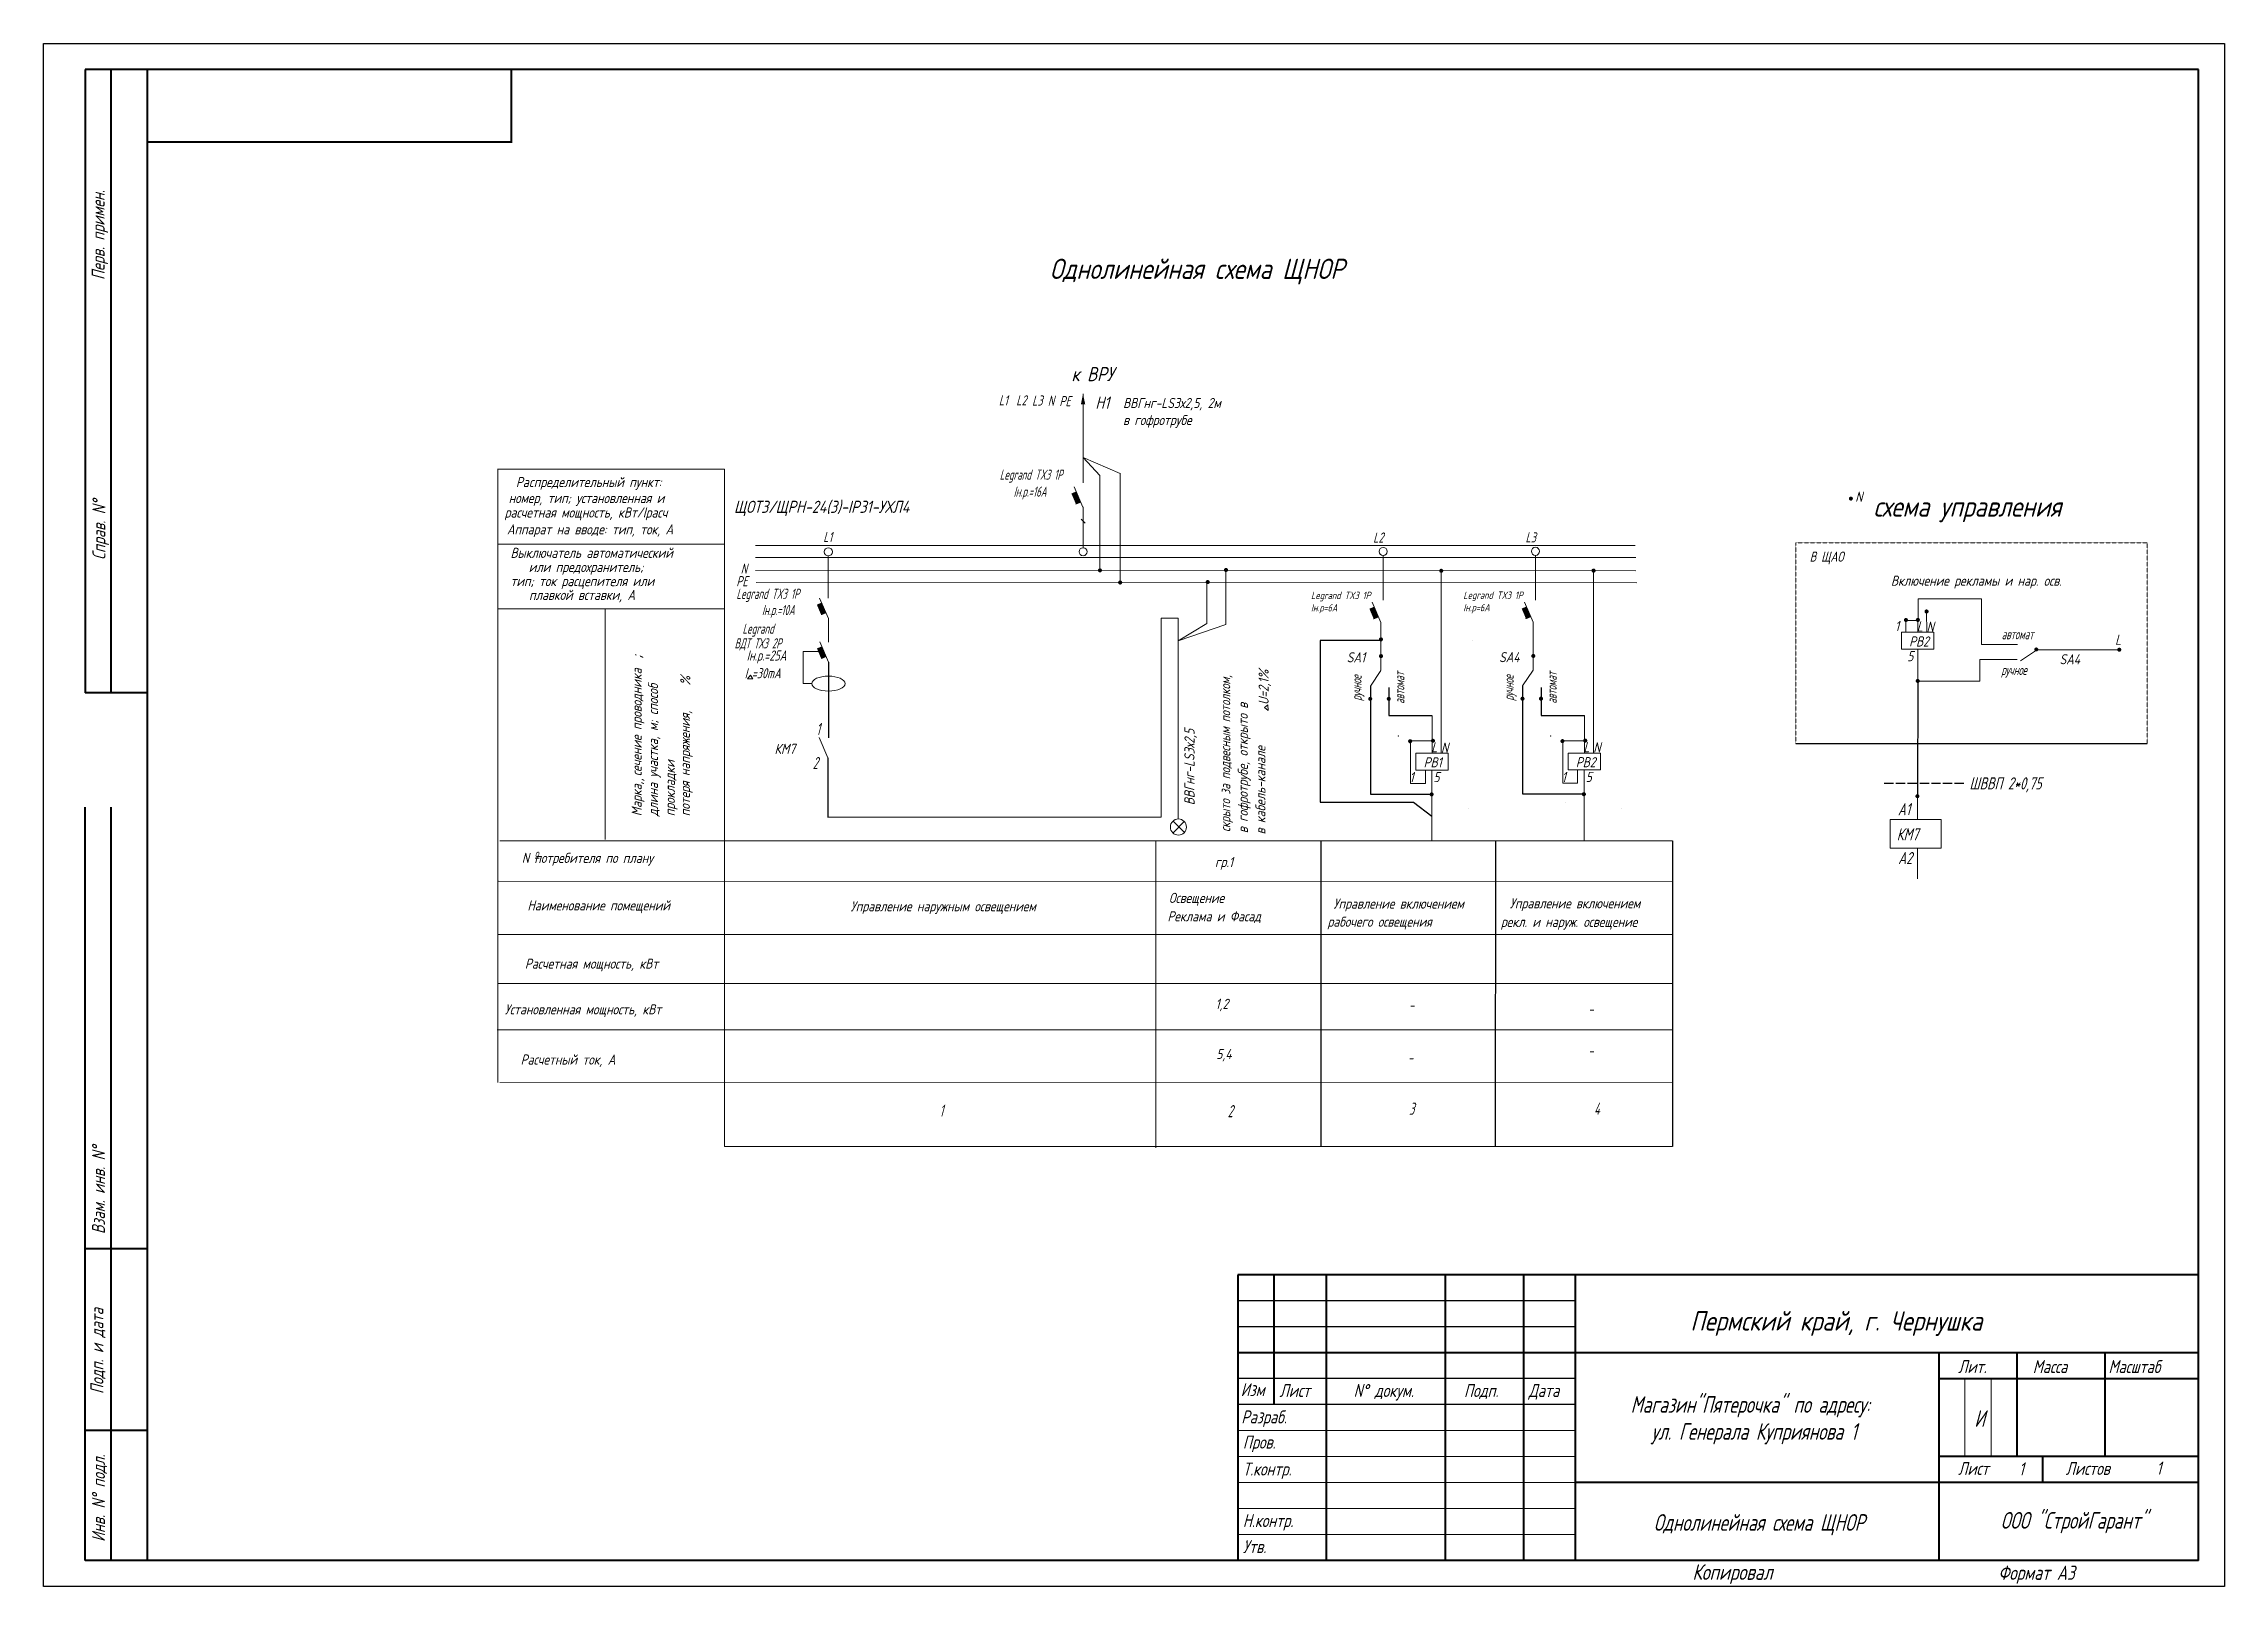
# Model space of a CAD drawing. Header units: millimetres. Extents: x 750 to 1911925457632, y 500 to 46276.
# Drawn here: x 240247 to 269717, y 510 to 21350 of the extents above; entities that cross this region are included whole.
import ezdxf
from ezdxf.enums import TextEntityAlignment as Align

# ---------------------------------------------------------------- set-up
doc = ezdxf.new("R2010")
doc.units = ezdxf.units.MM
doc.linetypes.add('HIDDEN2', pattern=[4.7625, 3.175, -1.5875])
for name, color, linetype in [('1', 7, 'Continuous'), ('KONTUR', 7, 'Continuous'), ('ST', 7, 'Continuous'), ('вова', 7, 'Continuous'), ('Проводки', 1, 'Continuous'), ('Электропроводки', 1, 'Continuous')]:
    doc.layers.add(name, color=color, linetype=linetype)
doc.layers.add('SHTAMP_Ном_пера__98', color=7, linetype='Continuous', lineweight=25, true_color=0x1f1f1f)
for name, color, linetype, lineweight in [('Основная', 7, 'Continuous', 40), ('Стены', 7, 'Continuous', 35), ('текст', 250, 'Continuous', 20), ('тонкая', 7, 'Continuous', 20)]:
    doc.layers.add(name, color=color, linetype=linetype, lineweight=lineweight)
doc.styles.add('ROMANS', font='romans.shx', dxfattribs={"width": 0.7, "oblique": 15, "height": 1})
doc.styles.add('стиль1', font='romans.shx', dxfattribs={"width": 0.75, "oblique": 15, "height": 3.5})

msp = doc.modelspace()

# ---------------------------------------------------------------- texts
at = {"color": 0, "lineweight": 20, "style": 'ROMANS', "oblique": 15}
for s, height, width, p in [('L1', 136.7, 0.7, (253155, 16463)), ('L2', 136.7, 0.7, (253390, 16463)), ('L3', 136.7, 0.7, (253605, 16460)), ('N', 137, 0.7, (253817, 16458)), ('РЕ', 136.7, 0.7, (253973, 16452)), ('L1', 136.7, 0.7, (250782, 14616)), ('L2', 136.7, 0.7, (258214, 14610)), ('L3', 136.7, 0.7, (260272, 14612)), ('РЕ', 136.7, 0.7, (249607, 14020)), ('N', 137, 0.7, (249667, 14190)), ('Iн.р.=25А', 136.7, 0.7, (249748, 13016)), ('I =30mА', 136.7, 0.7, (249721, 12777)), ('1', 164, 0.6, (250688, 12011)), ('2', 164, 0.6, (250640, 11550)), ('-', 164, 0.6, (258695, 8282)), ('-', 164, 0.6, (261119, 8229)), ('-', 164, 0.6, (261119, 7665)), ('-', 164, 0.6, (258681, 7571)), ('1', 164, 0.6, (252353, 6855)), ('2', 164, 0.6, (256248, 6848)), ('3', 164, 0.6, (258698, 6880)), ('4', 164, 0.6, (261198, 6880))]:
    msp.add_text(s, height=height, dxfattribs=dict(at, width=width)).set_placement(p)
at = {"color": 0, "lineweight": 20, "style": 'ROMANS', "oblique": 15, "width": 0.6}
for s, height, p in [('Legrand TX3 1P', 136.75, (253167, 15528)), ('Iн.р.=16А', 136.7, (253355, 15299)), ('Legrand TX3 1P', 136.75, (249609, 13918)), ('Iн.р.=10А', 136.7, (249954, 13698)), ('ВДТ ТХ3 2P', 136.7, (249584, 13249)), ('Legrand', 136.7, (249691, 13447)), ('автомат', 136.7, (266708, 13372)), ('ручное', 136.7, (266702, 12889))]:
    msp.add_text(s, height=height, dxfattribs=at).set_placement(p, align=Align.MIDDLE_LEFT)
for s, p in [('ручное', (257989, 12472)), ('автомат', (258569, 12432)), ('ручное', (260046, 12474)), ('автомат', (260626, 12434))]:
    msp.add_text(s, height=136.7, rotation=90, dxfattribs=at).set_placement(p, align=Align.MIDDLE_LEFT)
at = {"color": 0, "linetype": 'ByBlock', "lineweight": 25, "style": 'ROMANS', "oblique": 15, "width": 0.8}
msp.add_text('Пермский край, г. Чернушка', height=263.29, dxfattribs=at).set_placement((262500, 3965))
at = {"layer": '1', "color": 0, "lineweight": 20, "style": 'ROMANS', "oblique": 15}
for s, height, width, p in [('Однолинейная cхема ЩНОР', 273.49, 0.8, (253844, 18171)), ('к ВРУ', 191.4, 0.8, (254137, 16790)), ('Н1', 164.1, 0.8, (254459, 16417)), ('ВВГнг-LS3х2,5, 2м', 136.75, 0.8, (254834, 16427)), ('в гофротрубе', 136.75, 0.8, (254834, 16197)), ('Раcпределительный пункт:', 136.75, 0.8, (246629, 15359)), ('расчетная мощность, кВт/Iрасч', 136.75, 0.8, (246476, 14948)), ('номер, тип; установленная и', 136.75, 0.8, (246531, 15143)), ('ЩОТЗ/ЩРН-24(З)-IP31-УХЛ4', 164.09, 0.8, (249576, 15011)), ('N', 137, 0.8, (264728, 15160)), ('схема управления', 273.49, 0.8, (264976, 14960)), ('Аппарат на вводе: тип, ток, А', 136.75, 0.8, (246508, 14721)), ('Выключатель автоматический', 136.75, 0.8, (246556, 14403)), ('В ЩАО', 136.7, 0.74, (264112, 14352)), ('или предохранитель;', 136.75, 0.8, (246802, 14212)), ('Включение рекламы и нар. осв.', 136.75, 0.8, (265211, 14026)), ('тип; ток расцепителя или', 136.75, 0.8, (246556, 14021)), ('плавкой вставки, А', 136.75, 0.8, (246807, 13835)), ('1', 137, 0.8, (265266, 13415)), ('РВ2', 136.7, 0.8, (265456, 13206)), ('L', 137, 0.8, (265561, 13409)), ('N', 137, 0.8, (265693, 13405)), ('L', 137, 0.8, (268240, 13229)), ('SA1', 136.7, 0.8, (257857, 12992)), ('SA4', 136.7, 0.8, (259915, 12994)), ('5', 137, 0.8, (265431, 13007)), ('SA4', 136.7, 0.8, (267489, 12966)), ('КМ7', 136.7, 0.8, (250124, 11755)), ('L', 137, 0.8, (258999, 11776)), ('N', 137, 0.8, (259131, 11772)), ('L', 137, 0.8, (261057, 11778)), ('N', 137, 0.8, (261189, 11775)), ('1', 137, 0.8, (258705, 11373)), ('РВ1', 136.7, 0.8, (258895, 11573)), ('5', 137, 0.8, (259028, 11374)), ('1', 137, 0.8, (260762, 11375)), ('РВ2', 136.7, 0.8, (260952, 11575)), ('5', 137, 0.8, (261086, 11376)), (' N потребителя по плану', 136.75, 0.8, (246636, 10282)), ('о', 98.5, 0.8, (246886, 10364)), ('гр.1', 136.7, 0.8, (256076, 10226)), ('Наименование помещений', 136.75, 0.8, (246784, 9640)), ('Управление наружным освещением ', 136.75, 0.8, (251152, 9629)), ('Освещение', 136.7, 0.8, (255454, 9742)), ('Управление включением', 136.75, 0.8, (257677, 9665)), ('Управление включением', 136.75, 0.8, (260060, 9669)), ('Реклама и Фасад', 136.75, 0.8, (255434, 9493)), ('рабочего освещения', 136.75, 0.8, (257596, 9420)), ('рекл. и наруж. освещение', 136.75, 0.8, (259940, 9418)), ('Расчетная мощность, кВт', 136.75, 0.8, (246750, 8854)), ('Установленная мощность, кВт', 136.75, 0.8, (246478, 8236)), ('1,2', 136.7, 0.8, (256083, 8311)), ('Расчетный ток, А', 136.75, 0.8, (246693, 7558)), ('5,4', 136.7, 0.8, (256094, 7634))]:
    msp.add_text(s, height=height, dxfattribs=dict(at, width=width)).set_placement(p)
for s, height, width, p in [(';', 164, 0.8, (248339, 13040)), ('Марка, сечение проводника ', 136.75, 0.8, (248330, 10913)), ('длина участка, м; способ', 136.75, 0.8, (248550, 10913)), ('%', 137, 0.8, (248987, 12682)), ('скрыто за подвесным потолком,', 136.75, 0.74, (256283, 10701)), ('U=2,1%%%', 136.7, 0.8, (256802, 12416)), ('в гофротрубе, открыто в ', 136.75, 0.8, (256521, 10684)), ('потеря напряжения,', 136.75, 0.8, (248981, 10913)), ('ВВГнг-LS3х2,5', 136.75, 0.8, (255800, 11062)), ('в кабель-канале', 136.75, 0.8, (256759, 10667)), ('прокладки', 136.7, 0.8, (248778, 10913)), (',', 137, 0.8, (248336, 11388))]:
    msp.add_text(s, height=height, rotation=90, dxfattribs=dict(at, width=width)).set_placement(p)
at = {"layer": 'SHTAMP_Ном_пера__98', "color": 0, "linetype": 'ByBlock', "lineweight": 25, "char_height": 225, "attachment_point": 5, "line_spacing_factor": 0.971274, "style": 'ROMANS'}
for s, insert, width in [('Магазин"Пятерочка" по адресу:\\P ул. Генерала Куприянова 1', (263310, 2754), 3873.2), ('И', (266409, 2777), 3689.6), ('Однолинейная схема ЩНОР', (263431, 1342), 3689.6), ('ООО "СтройГарант"', (267684, 1371), 3689.6)]:
    msp.add_mtext(s, dxfattribs=dict(at, insert=insert, width=width))
at = {"layer": 'вова', "color": 0, "lineweight": 20, "style": 'ROMANS', "oblique": 15, "width": 0.7}
for s, height, p in [('ШВВП 2*0,75', 164.09, (266271, 11357)), ('А1', 164.1, (265305, 11009)), ('КМ7', 164.1, (265289, 10669)), ('А2', 164.1, (265308, 10348))]:
    msp.add_text(s, height=height, dxfattribs=at).set_placement(p, align=Align.MIDDLE_LEFT)
at = {"layer": 'Стены', "color": 0, "linetype": 'ByBlock', "lineweight": 25, "char_height": 100, "width": 1391.5, "attachment_point": 1, "style": 'ROMANS'}
for insert in [(257374, 13946), (259432, 13949)]:
    msp.add_mtext('Legrand TX3 1P\\PIн.р=6А', dxfattribs=dict(at, insert=insert))
at = {"layer": 'текст', "color": 0, "style": 'стиль1', "oblique": 15, "width": 0.75}
for s, p in [('Перв. примен.', (241071, 18158)), ('Справ. N%%d', (241082, 14377)), ('Взам. инв. N%%d', (241076, 5269)), ('Подп. и дата', (241055, 3109)), ('Инв. N%%d подл.', (241076, 1111))]:
    msp.add_text(s, height=175.42, rotation=90, dxfattribs=at).set_placement(p)
for s, height, p in [('Лит.', 175.4, (266119, 3391)), ('Масса', 175.4, (267128, 3391)), ('Масштаб', 175.4, (268151, 3391)), ('Изм', 175.4, (256424, 3079)), ('Лист', 175.4, (256948, 3068)), ('N%%d докум. ', 175.42, (257950, 3068)), ('Подп.', 175.4, (259442, 3068)), ('Дата', 175.4, (260315, 3068)), ('Разраб.', 175.4, (256432, 2711)), ('Пров.', 175.4, (256453, 2371)), ('Т.контр.', 175.4, (256453, 2007)), ('Лист', 175.4, (266119, 2015)), ('1', 175, (266940, 2010)), ('Листов', 175.4, (267573, 2015)), ('1', 175, (268798, 2020)), ('Н.контр.', 175.4, (256453, 1311)), ('Утв.', 175.4, (256453, 959)), ('Копировал', 210.5, (262528, 598)), ('Формат А3', 193, (266662, 598))]:
    msp.add_text(s, height=height, dxfattribs=at).set_placement(p)

# ---------------------------------------------------------------- hatches: boundary and pattern name
at = {"layer": 'Проводки', "lineweight": 20, "ltscale": 0.5}
h = msp.add_hatch(color=0, dxfattribs=at)
h.paths.add_polyline_path([(254293, 16620), (254293, 16477), (254323, 16477)])
h.paths.add_polyline_path([(254293, 16620), (254264, 16477), (254293, 16477)])

# ---------------------------------------------------------------- linework, layer by layer
at = {"color": 0, "lineweight": 20}
for p, q in [((254293, 15759), (254521, 15516)), ((256223, 13505), (256223, 14248)), ((259132, 11765), (259133, 14229)), ((261190, 11767), (261191, 14231)), ((255967, 13516), (255967, 14095)), ((265694, 13398), (265693, 13681)), ((255578, 13284), (255967, 13516)), ((250510, 13137), (250510, 12708)), ((250725, 13137), (250510, 13137)), ((249799, 12818), (249759, 12770)), ((249759, 12771), (249833, 12771)), ((249833, 12771), (249799, 12818)), ((250510, 12708), (250627, 12705))]:
    msp.add_line(p, q, dxfattribs=at)
at = {"color": 0, "lineweight": 20, "ltscale": 0.5}
msp.add_line((254522, 15518), (254522, 14234), dxfattribs=at)
for p, q in [((258319, 13288), (257497, 13288)), ((257497, 13288), (257497, 13288)), ((257497, 13288), (257497, 11102)), ((258319, 13288), (258319, 13288)), ((259555, 13290), (259555, 13290)), ((250852, 12994), (250853, 11973)), ((260233, 12674), (260233, 11214)), ((265574, 12741), (265569, 11184)), ((258176, 12672), (258176, 11212)), ((258427, 12652), (258427, 12272)), ((260485, 12654), (260485, 12274)), ((258427, 12272), (258427, 12272)), ((258427, 12272), (259012, 12272)), ((260485, 12274), (260485, 12274)), ((260485, 12274), (261070, 12274)), ((263927, 11898), (268674, 11898)), ((250844, 11704), (250844, 10901)), ((258176, 11212), (259008, 11212)), ((260233, 11214), (261066, 11214)), ((265121, 11360), (265246, 11360)), ((265278, 11360), (265403, 11360)), ((265435, 11360), (265559, 11360)), ((265601, 11359), (265726, 11359)), ((265758, 11359), (265882, 11359)), ((265914, 11359), (266039, 11359)), ((266071, 11359), (266196, 11359)), ((257497, 11102), (258757, 11102)), ((258757, 11102), (258757, 11102)), ((258757, 11102), (259008, 10912)), ((259507, 11012), (259507, 11012)), ((260815, 11104), (260815, 11104)), ((261565, 11014), (261565, 11014)), ((257507, 10582), (257507, 6452)), ((259865, 10577), (259864, 6453)), ((262259, 10582), (262258, 6452))]:
    msp.add_line(p, q)
at = {"color": 0}
for p, q in [((260946, 4369), (256385, 4369)), ((260946, 4018), (256385, 4018)), ((260946, 3317), (256385, 3317)), ((260946, 2966), (256385, 2966)), ((265858, 861), (265858, 861))]:
    msp.add_line(p, q, dxfattribs=at)
at = {"color": 0, "lineweight": 20}
msp.add_ellipse((250852, 12705), major_axis=(-225, 0), ratio=0.448481, dxfattribs=at)
at = {"layer": '1', "color": 0, "lineweight": 20}
for p, q in [((254293, 15417), (254293, 16620)), ((254293, 15759), (254794, 15545)), ((246387, 7315), (246387, 15607)), ((246387, 15602), (249450, 15602)), ((249450, 15603), (249450, 6454)), ((254292, 15088), (254175, 15361)), ((254795, 15547), (254795, 14070)), ((254262, 15158), (254196, 15131)), ((254294, 14541), (254294, 15091)), ((254267, 14925), (254321, 14870)), ((246387, 14590), (249450, 14590)), ((249865, 14571), (261753, 14570)), ((249865, 14407), (261764, 14409)), ((249867, 14234), (261764, 14230)), ((250851, 13859), (250851, 14430)), ((258349, 13830), (258349, 14435)), ((260407, 13832), (260407, 14437)), ((249877, 14070), (261776, 14066)), ((250852, 13586), (250734, 13859)), ((246387, 13715), (249450, 13715)), ((247836, 13715), (247836, 10597)), ((255578, 10876), (255578, 13588)), ((258319, 13531), (258201, 13804)), ((258282, 13608), (258217, 13580)), ((260376, 13533), (260259, 13806)), ((260340, 13610), (260274, 13583)), ((265574, 13399), (265574, 13567)), ((250852, 12994), (250735, 13267)), ((255578, 13284), (256223, 13505)), ((267176, 13156), (266963, 13013)), ((258318, 12884), (258176, 12672)), ((260376, 12887), (260233, 12674)), ((256745, 12381), (256792, 12418)), ((256793, 12343), (256745, 12381)), ((256795, 12343), (256747, 12381)), ((256792, 12418), (256793, 12343)), ((259013, 11766), (259012, 12270)), ((261070, 11768), (261070, 12272)), ((250844, 11704), (250726, 11977)), ((246410, 10583), (262259, 10582)), ((246889, 10347), (246944, 10347)), ((255279, 10582), (255279, 6433)), ((246392, 10035), (262259, 10033)), ((246392, 9316), (262259, 9314)), ((246392, 8653), (262259, 8653)), ((246374, 8028), (262259, 8026)), ((246410, 7315), (262259, 7313))]:
    msp.add_line(p, q, dxfattribs=at)
at = {"layer": '1', "color": 0, "lineweight": 20, "const_width": 27.3}
for points in [[(264656, 15204, 1), (264683, 15204, 1)], [(254508, 14234, 1), (254535, 14234, 1)], [(256211, 14240, 1), (256239, 14240, 1)], [(259121, 14229, 1), (259148, 14229, 1)], [(261178, 14231, 1), (261206, 14231, 1)], [(254781, 14070, 1), (254809, 14070, 1)], [(255964, 14076, 1), (255992, 14076, 1)], [(265400, 13564, 1), (265427, 13564, 1)], [(265561, 13565, 1), (265589, 13565, 1)], [(265679, 13679, 1), (265707, 13679, 1)], [(258319, 13288, -1), (258319, 13316, -1)], [(258320, 13062, -1), (258320, 13090, -1)], [(260378, 13065, -1), (260378, 13092, -1)], [(267162, 13166, 1), (267189, 13166, 1)], [(268297, 13176, 1), (268297, 13149, 1)], [(265560, 12741, 1), (265587, 12741, 1)], [(258161, 12499, 1), (258188, 12499, 1)], [(258411, 12499, 1), (258438, 12499, 1)], [(260218, 12501, 1), (260246, 12501, 1)], [(260468, 12501, 1), (260496, 12501, 1)], [(258700, 11926, 1), (258728, 11926, 1)], [(259009, 11932, 1), (259036, 11932, 1)], [(260758, 11928, 1), (260785, 11928, 1)], [(261066, 11935, 1), (261094, 11935, 1)], [(258991, 11209, 1), (259018, 11209, 1)], [(261048, 11211, 1), (261076, 11211, 1)], [(265555, 11184, 1), (265582, 11184, 1)]]:
    msp.add_lwpolyline(points, format="xyb", close=True, dxfattribs=at)
at = {"layer": '1', "color": 0, "lineweight": 20}
for centre in [(250851, 14485), (254294, 14486), (258349, 14490), (260407, 14492)]:
    msp.add_circle(centre, 54.7, dxfattribs=at)
for p in [(258554, 11997), (260612, 11999)]:
    msp.add_point(p, dxfattribs=at)
for points in [[(254202, 15301), (254202, 15301), (254136, 15273), (254262, 15158)], [(254136, 15273), (254196, 15131), (254262, 15158)], [(254262, 15158), (254262, 15158), (254202, 15301)], [(250761, 13799), (250761, 13799), (250696, 13771), (250821, 13657)], [(250696, 13771), (250756, 13629), (250821, 13657)], [(250821, 13657), (250821, 13657), (250761, 13799)], [(258228, 13744), (258228, 13744), (258163, 13716), (258289, 13601)], [(258163, 13716), (258223, 13574), (258289, 13601)], [(258289, 13601), (258289, 13601), (258228, 13744)], [(260286, 13746), (260286, 13746), (260221, 13718), (260346, 13604)], [(260221, 13718), (260281, 13576), (260346, 13604)], [(260346, 13604), (260346, 13604), (260286, 13746)], [(250762, 13207), (250762, 13207), (250697, 13180), (250822, 13065)], [(250697, 13180), (250757, 13037), (250822, 13065)], [(250822, 13065), (250822, 13065), (250762, 13207)]]:
    msp.add_solid(points, dxfattribs=at)
at = {"layer": 'KONTUR', "color": 0}
for p, q in [((240247, 510), (240247, 21350)), ((240247, 21350), (269717, 21350)), ((269717, 21350), (269717, 510)), ((269717, 510), (240247, 510))]:
    msp.add_line(p, q, dxfattribs=at)
at = {"layer": 'ST', "linetype": 'HIDDEN2', "lineweight": 15}
for p, q in [((263928, 14608), (268674, 14608)), ((263928, 11898), (263928, 14608)), ((268674, 14608), (268674, 11898))]:
    msp.add_line(p, q, dxfattribs=at)
at = {"layer": 'ST', "lineweight": 15}
for p, q in [((265409, 13557), (265577, 13557)), ((265577, 13557), (265577, 13849)), ((265577, 13849), (266437, 13849)), ((266437, 13849), (266437, 13234)), ((258318, 12885), (258319, 13531)), ((260376, 12887), (260376, 13533)), ((266915, 13031), (266413, 13031)), ((266413, 13031), (266413, 12739)), ((266437, 13234), (266921, 13234)), ((267184, 13163), (268294, 13163)), ((266413, 12739), (265571, 12739)), ((265569, 11184), (265569, 10869))]:
    msp.add_line(p, q, dxfattribs=at)
at = {"layer": 'Основная', "color": 0}
for p, q in [((240808, 20999), (240808, 12579)), ((269366, 20999), (240808, 20999)), ((241159, 12579), (241159, 20999)), ((241650, 3668), (241650, 20999)), ((246569, 20008), (246569, 20991)), ((269366, 861), (269366, 20999)), ((246562, 20017), (241650, 20017)), ((241650, 12579), (240808, 12579)), ((240808, 861), (240808, 11035)), ((241159, 861), (241159, 11035)), ((241650, 5071), (240808, 5071)), ((256385, 4720), (256385, 861)), ((269366, 4720), (256385, 4720)), ((256876, 2966), (256876, 4720)), ((257578, 4720), (257578, 861)), ((259192, 861), (259192, 4720)), ((260245, 4720), (260245, 861)), ((260946, 4720), (260946, 861)), ((241650, 861), (241650, 3668)), ((256385, 3668), (269366, 3668)), ((265858, 3668), (265858, 861)), ((266911, 3668), (266911, 2264)), ((268103, 3668), (268103, 2264)), ((265858, 3317), (269366, 3317)), ((241650, 2615), (240808, 2615)), ((269366, 2264), (265858, 2264)), ((267261, 2264), (267261, 1913)), ((269366, 1913), (260946, 1913)), ((269366, 861), (240808, 861))]:
    msp.add_line(p, q, dxfattribs=at)
at = {"layer": 'тонкая', "color": 0}
for p, q in [((266208, 3302), (266208, 2264)), ((266564, 3302), (266564, 2264)), ((256385, 2615), (260946, 2615)), ((260946, 2264), (256385, 2264)), ((260946, 1913), (256385, 1913))]:
    msp.add_line(p, q, dxfattribs=at)
for points in [[(256385, 1563), (260946, 1563)], [(256385, 1212), (260946, 1212)]]:
    msp.add_lwpolyline(points, dxfattribs=at)
at = {"layer": 'Электропроводки', "color": 0, "lineweight": 20}
for p, q in [((250852, 13265), (250852, 13586)), ((255349, 10902), (255349, 13590)), ((255349, 13590), (255578, 13590)), ((265412, 13558), (265412, 13396)), ((265574, 13171), (265574, 12728)), ((258715, 11931), (259024, 11931)), ((258717, 11357), (258717, 11925)), ((260773, 11933), (261081, 11933)), ((260775, 11360), (260775, 11927)), ((258919, 11537), (258919, 11357)), ((259008, 11537), (259008, 10582)), ((260977, 11539), (260977, 11360)), ((261066, 11539), (261066, 10582)), ((258919, 11357), (258717, 11357)), ((260977, 11360), (260775, 11360)), ((255349, 10901), (250842, 10901)), ((255509, 10848), (255663, 10695)), ((255661, 10841), (255509, 10690)), ((265572, 10481), (265572, 10067)), ((249450, 6454), (262258, 6452))]:
    msp.add_line(p, q, dxfattribs=at)
for points in [[(265353, 13398), (265790, 13398), (265790, 13170), (265353, 13170)], [(258791, 11765), (259228, 11765), (259228, 11537), (258791, 11537)], [(260849, 11767), (261286, 11767), (261286, 11539), (260849, 11539)], [(265199, 10869), (265888, 10869), (265888, 10481), (265199, 10481)]]:
    msp.add_lwpolyline(points, close=True, dxfattribs=at)
msp.add_circle((255582, 10767), 109, dxfattribs=at)

msp.set_redraw_order([(e.dxf.handle, doc.entitydb.next_handle()) for e in msp.query("TEXT MTEXT ATTDEF DIMENSION ARC_DIMENSION")])  # texts and dimensions are drawn at this point

doc.saveas('drawing.dxf')
